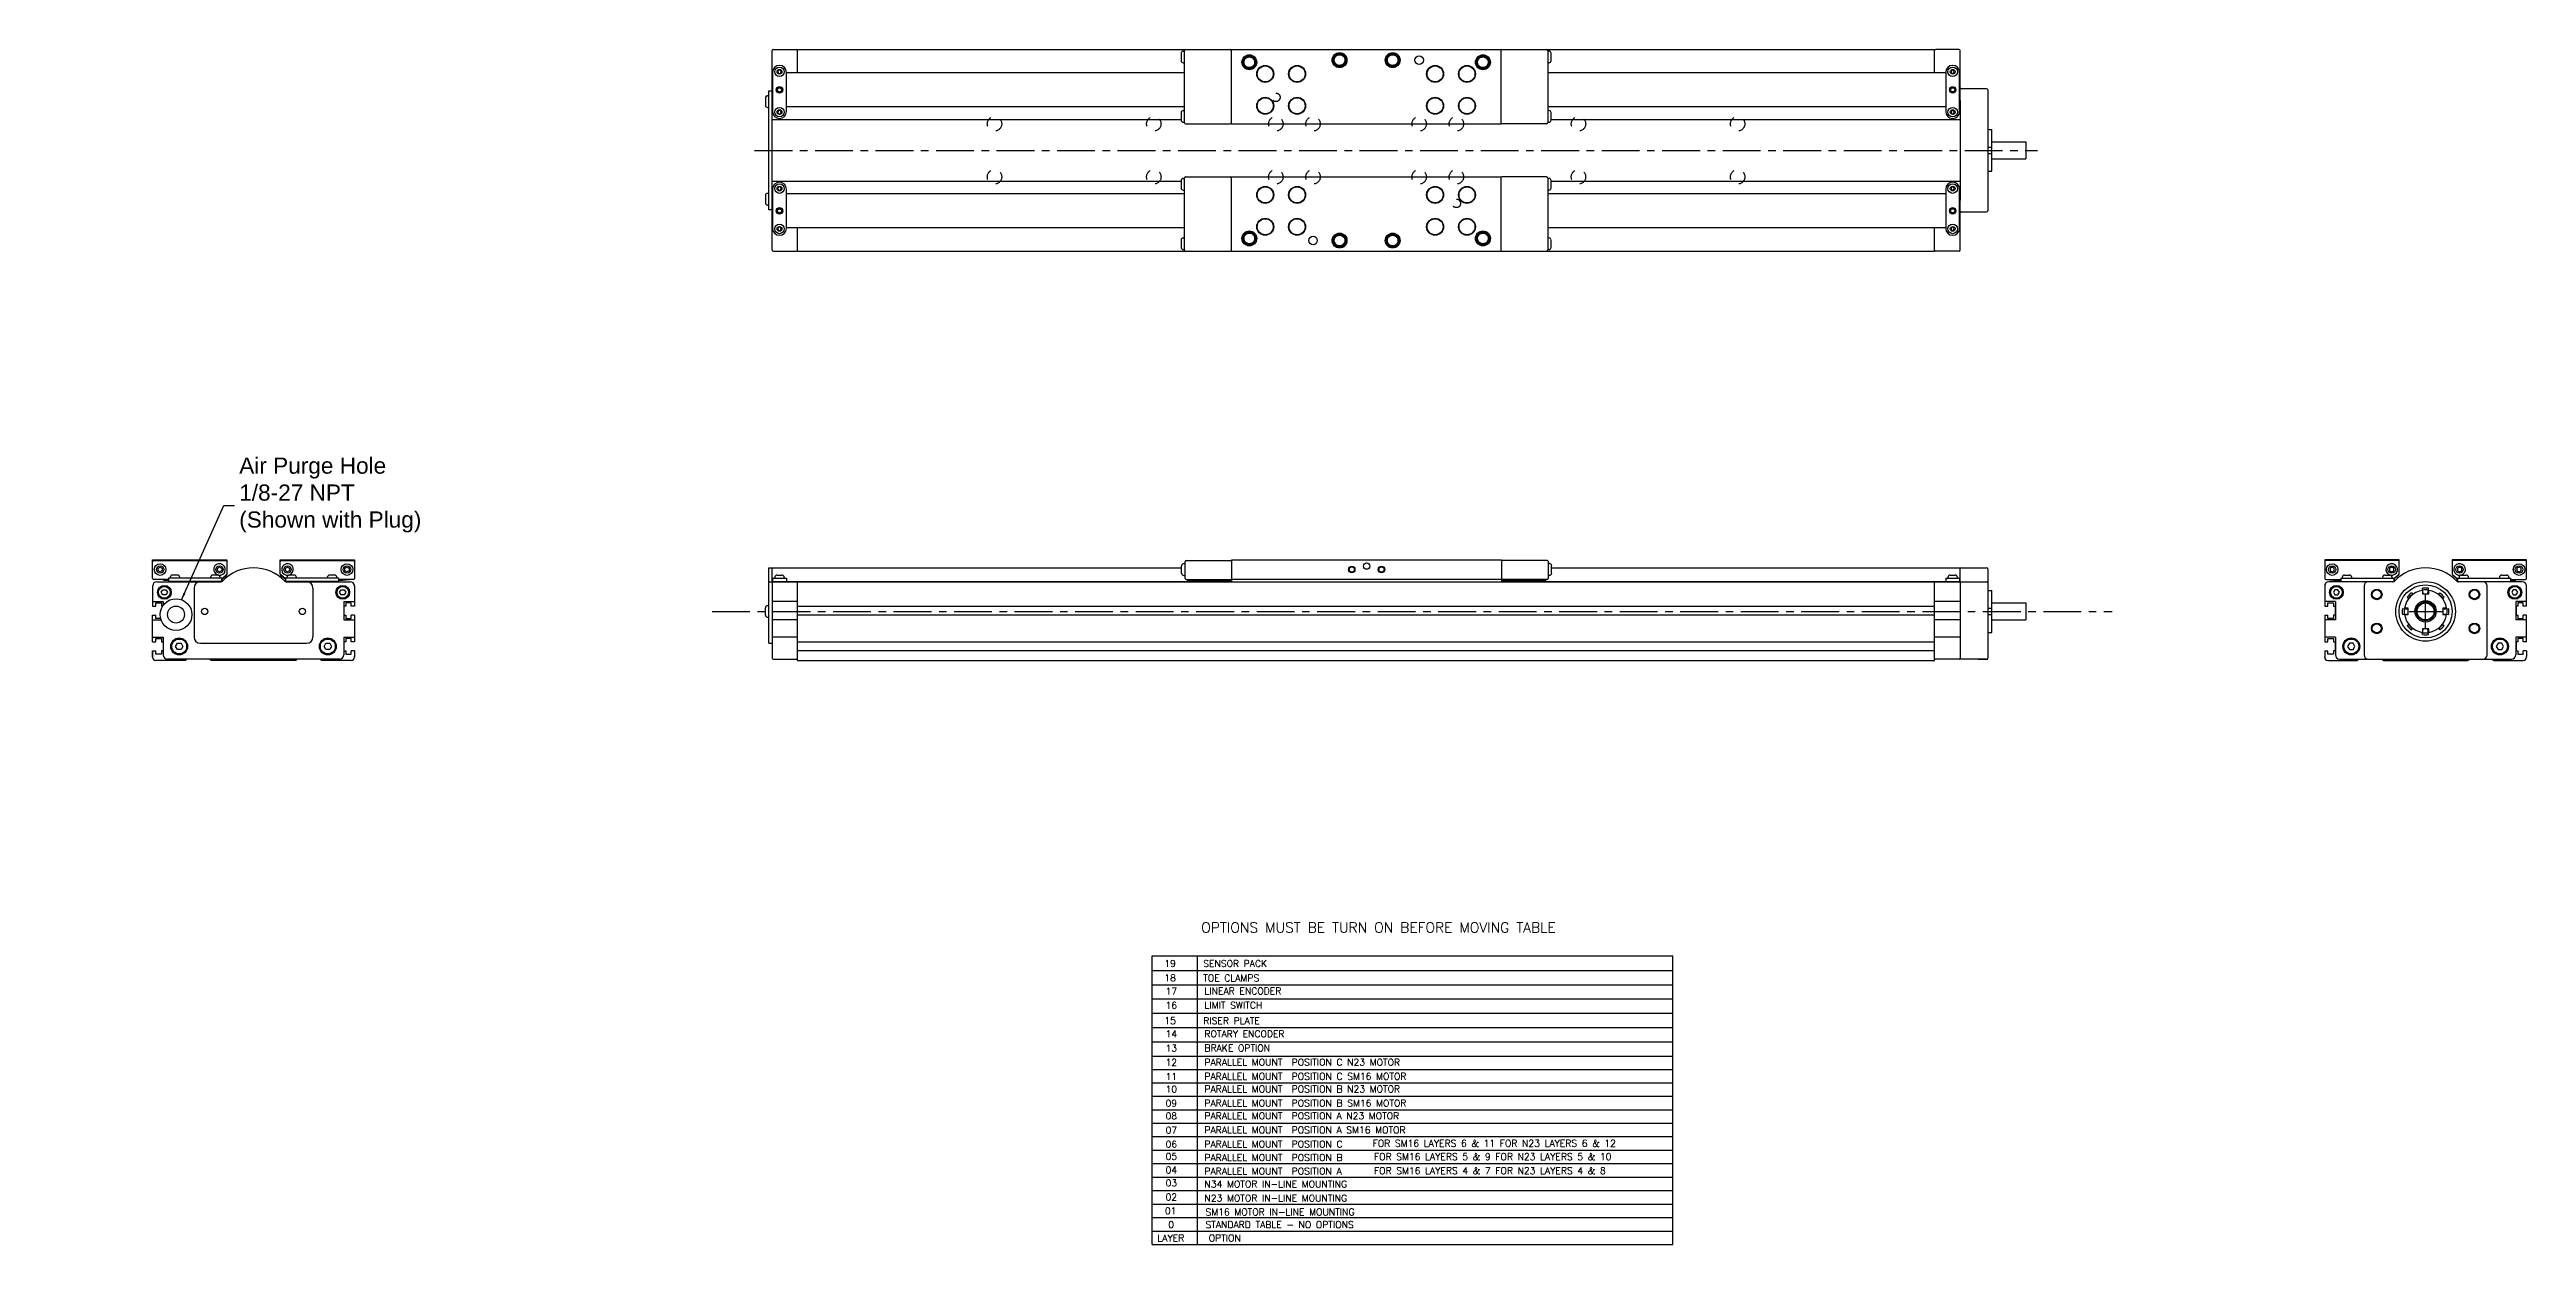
# Model space of a CAD drawing. Extents: x -2.5 to 43.4, y 2.1 to 24.3.
import ezdxf
from ezdxf.enums import TextEntityAlignment as Align

# ---------------------------------------------------------------- set-up
doc = ezdxf.new("R2010")
doc.units = 0
doc.header["$LTSCALE"] = 1.87
doc.header["$MEASUREMENT"] = 0
doc.linetypes.add('CENTER', pattern=[0.6, 0.375, -0.075, 0.075, -0.075])
doc.linetypes.add('HIDDEN', pattern=[0.2, 0.1, -0.1])
doc.layers.get('0').update_dxf_attribs({"linetype": 'CONTINUOUS'})
doc.styles.add('ROMANS', font='ROMANS')
doc.dimstyles.get("Standard").update_dxf_attribs({"dimtxt": 0.18, "dimasz": 0.18, "dimexe": 0.18, "dimexo": 0.0625, "dimgap": 0.09, "dimtad": 0, "dimtih": 1, "dimtoh": 1, "dimdec": 4, "dimzin": 0, "dimtxsty": 'STANDARD', "dimcen": 0.09, "dimazin": 3, "dimtfac": 1, "dimtdec": 4, "dimtofl": 0, "dimtmove": 0, "dimatfit": 3, "dimtolj": 1, "dimtzin": 0})

msp = doc.modelspace()

# ---------------------------------------------------------------- texts
at = {"style": 'ROMANS'}
for s, height, p in [('OPTIONS MUST BE TURN ON BEFORE MOVING TABLE', 0.188, (18.828, 7.879)), ('SENSOR PACK', 0.125, (18.865, 7.242)), ('TOE CLAMPS', 0.125, (18.865, 6.974)), ('LINEAR ENCODER', 0.125, (18.888, 6.732)), ('LIMIT SWITCH', 0.125, (18.888, 6.469)), ('RISER PLATE', 0.125, (18.865, 6.18)), ('ROTARY ENCODER', 0.125, (18.888, 5.938)), ('BRAKE OPTION', 0.125, (18.888, 5.675)), ('PARALLEL MOUNT  POSITION C N23 MOTOR', 0.125, (18.888, 5.411)), ('PARALLEL MOUNT  POSITION C SM16 MOTOR', 0.125, (18.888, 5.149)), ('PARALLEL MOUNT  POSITION B N23 MOTOR', 0.125, (18.888, 4.915)), ('PARALLEL MOUNT  POSITION B SM16 MOTOR', 0.125, (18.888, 4.653)), ('PARALLEL MOUNT  POSITION A N23 MOTOR', 0.125, (18.888, 4.417)), ('PARALLEL MOUNT  POSITION A SM16 MOTOR', 0.125, (18.888, 4.155)), ('PARALLEL MOUNT  POSITION C', 0.125, (18.888, 3.893)), ('PARALLEL MOUNT  POSITION B', 0.125, (18.888, 3.643)), ('FOR SM16 LAYERS 6 & 11 FOR N23 LAYERS 6 & 12', 0.125, (22.006, 3.907)), ('FOR SM16 LAYERS 5 & 9 FOR N23 LAYERS 5 & 10', 0.125, (22.031, 3.659)), ('PARALLEL MOUNT  POSITION A', 0.125, (18.888, 3.391)), ('N34 MOTOR IN-LINE MOUNTING', 0.125, (18.888, 3.151)), ('FOR SM16 LAYERS 4 & 7 FOR N23 LAYERS 4 & 8', 0.125, (22.031, 3.399)), ('N23 MOTOR IN-LINE MOUNTING', 0.125, (18.888, 2.89)), ('SM16 MOTOR IN-LINE MOUNTING', 0.125, (18.907, 2.633)), ('STANDARD TABLE - NO OPTIONS', 0.125, (18.907, 2.399)), ('LAYER', 0.125, (18.015, 2.15)), ('OPTION', 0.125, (18.968, 2.15))]:
    msp.add_text(s, height=height, dxfattribs=at).set_placement(p)
for s, p in [('19', (18.251, 7.244)), ('18', (18.251, 6.976)), ('17', (18.274, 6.73)), ('16', (18.274, 6.467)), ('15', (18.251, 6.182)), ('14', (18.274, 5.936)), ('13', (18.274, 5.672)), ('12', (18.274, 5.409)), ('11', (18.274, 5.147)), ('09', (18.274, 4.65)), ('10', (18.274, 4.912)), ('08', (18.274, 4.415)), ('07', (18.274, 4.153)), ('06', (18.274, 3.891)), ('05', (18.274, 3.665)), ('04', (18.274, 3.412)), ('03', (18.274, 3.172)), ('01', (18.261, 2.654)), ('02', (18.274, 2.912)), ('0', (18.271, 2.399))]:
    msp.add_text(s, height=0.125, dxfattribs=at).set_placement(p, align=Align.CENTER)
at = {"insert": (0.991, 15.995), "char_height": 0.3, "attachment_point": 4}
msp.add_mtext('{\\fArial|b0|i0|c0|p34;Air Purge Hole\\P1/8-27 NPT\\P(Shown with Plug)}', dxfattribs=at)

# ---------------------------------------------------------------- linework, layer by layer
for p, q in [((10.872, 20.538), (10.872, 24.238)), ((10.891, 24.258), (11.324, 24.258)), ((11.01, 23.963), (11.009, 23.963)), ((11.344, 23.825), (11.344, 24.258)), ((11.344, 24.258), (32.427, 24.258)), ((18.454, 24.189), (18.454, 24.051)), ((18.496, 24.229), (18.519, 24.229)), ((18.496, 24.012), (18.519, 24.012)), ((18.519, 22.9), (18.519, 24.238)), ((19.386, 24.258), (19.386, 22.88)), ((19.602, 24.022), (19.622, 24.022)), ((21.275, 24.061), (21.295, 24.061)), ((22.26, 24.061), (22.279, 24.061)), ((23.933, 24.022), (23.952, 24.022)), ((24.386, 24.258), (24.386, 22.88)), ((25.252, 24.238), (25.252, 22.9)), ((25.275, 24.229), (25.252, 24.229)), ((25.275, 24.012), (25.252, 24.012)), ((25.317, 24.051), (25.317, 24.189)), ((32.427, 23.825), (32.427, 24.258)), ((32.88, 24.258), (32.447, 24.258)), ((32.762, 23.963), (32.761, 23.963)), ((32.899, 23.316), (32.899, 24.238)), ((10.813, 21.286), (10.813, 23.49)), ((10.813, 23.49), (10.872, 23.49)), ((10.872, 23.705), (10.882, 23.71)), ((10.882, 23.835), (10.882, 23.107)), ((10.992, 23.874), (10.975, 23.845)), ((10.975, 23.845), (10.992, 23.815)), ((11.027, 23.874), (10.992, 23.874)), ((10.992, 23.815), (11.027, 23.815)), ((11.044, 23.845), (11.027, 23.874)), ((11.027, 23.815), (11.044, 23.845)), ((11.137, 23.107), (11.137, 23.835)), ((18.519, 23.825), (11.137, 23.825)), ((32.634, 23.825), (25.252, 23.825)), ((32.634, 23.835), (32.634, 23.107)), ((32.745, 23.874), (32.727, 23.845)), ((32.727, 23.845), (32.745, 23.815)), ((32.779, 23.874), (32.745, 23.874)), ((32.745, 23.815), (32.779, 23.815)), ((32.796, 23.845), (32.779, 23.874)), ((32.779, 23.815), (32.796, 23.845)), ((32.89, 23.107), (32.89, 23.835)), ((32.89, 23.71), (32.899, 23.705)), ((33.391, 23.53), (32.919, 23.53)), ((33.411, 23.51), (33.411, 21.266)), ((10.748, 23.363), (10.748, 23.225)), ((10.789, 23.402), (10.813, 23.402)), ((10.789, 23.185), (10.813, 23.185)), ((10.882, 23.311), (10.872, 23.316)), ((10.876, 23.313), (10.872, 23.313)), ((10.882, 23.195), (10.872, 23.195)), ((10.992, 23.126), (10.975, 23.097)), ((10.975, 23.097), (10.992, 23.067)), ((11.027, 23.126), (10.992, 23.126)), ((10.992, 23.067), (11.027, 23.067)), ((11.009, 22.979), (11.01, 22.979)), ((11.044, 23.097), (11.027, 23.126)), ((11.027, 23.067), (11.044, 23.097)), ((18.519, 23.195), (11.137, 23.195)), ((18.454, 23.087), (18.454, 22.949)), ((18.496, 23.126), (18.519, 23.126)), ((32.634, 23.195), (25.252, 23.195)), ((25.275, 23.126), (25.252, 23.126)), ((25.317, 22.949), (25.317, 23.087)), ((32.745, 23.126), (32.727, 23.097)), ((32.727, 23.097), (32.745, 23.067)), ((32.779, 23.126), (32.745, 23.126)), ((32.745, 23.067), (32.779, 23.067)), ((32.761, 22.979), (32.762, 22.979)), ((32.796, 23.097), (32.779, 23.126)), ((32.779, 23.067), (32.796, 23.097)), ((32.899, 23.316), (32.89, 23.311)), ((32.899, 23.195), (32.89, 23.195)), ((32.899, 23.313), (32.899, 21.463)), ((10.872, 22.961), (18.454, 22.961)), ((18.496, 22.91), (18.519, 22.91)), ((18.539, 22.88), (19.366, 22.88)), ((19.386, 22.88), (24.386, 22.88)), ((25.232, 22.88), (24.405, 22.88)), ((25.275, 22.91), (25.252, 22.91)), ((25.317, 22.961), (32.899, 22.961)), ((33.411, 22.777), (33.49, 22.777)), ((33.49, 21.999), (33.49, 22.777)), ((33.49, 22.546), (34.116, 22.546)), ((34.116, 22.546), (34.116, 22.231)), ((33.411, 22.447), (33.49, 22.447)), ((33.411, 22.329), (33.49, 22.329)), ((33.49, 22.231), (34.116, 22.231)), ((10.789, 21.591), (10.813, 21.591)), ((10.872, 21.815), (18.454, 21.815)), ((10.882, 21.67), (10.882, 20.941)), ((10.992, 21.709), (10.975, 21.679)), ((10.975, 21.679), (10.992, 21.65)), ((11.027, 21.709), (10.992, 21.709)), ((10.992, 21.65), (11.027, 21.65)), ((11.01, 21.798), (11.009, 21.798)), ((11.044, 21.679), (11.027, 21.709)), ((11.027, 21.65), (11.044, 21.679)), ((11.137, 20.941), (11.137, 21.67)), ((18.454, 21.827), (18.454, 21.689)), ((18.496, 21.866), (18.519, 21.866)), ((18.496, 21.65), (18.519, 21.65)), ((18.519, 20.538), (18.519, 21.876)), ((18.539, 21.896), (19.366, 21.896)), ((19.386, 21.896), (19.386, 20.518)), ((19.386, 21.896), (24.386, 21.896)), ((24.386, 21.896), (24.386, 20.518)), ((25.232, 21.896), (24.405, 21.896)), ((25.252, 21.876), (25.252, 20.538)), ((25.275, 21.866), (25.252, 21.866)), ((25.275, 21.65), (25.252, 21.65)), ((25.317, 21.689), (25.317, 21.827)), ((25.317, 21.815), (32.899, 21.815)), ((32.634, 21.67), (32.634, 20.941)), ((32.745, 21.709), (32.727, 21.679)), ((32.727, 21.679), (32.745, 21.65)), ((32.779, 21.709), (32.745, 21.709)), ((32.745, 21.65), (32.779, 21.65)), ((32.762, 21.798), (32.761, 21.798)), ((32.796, 21.679), (32.779, 21.709)), ((32.779, 21.65), (32.796, 21.679)), ((32.89, 20.941), (32.89, 21.67)), ((33.411, 21.999), (33.49, 21.999)), ((10.748, 21.551), (10.748, 21.414)), ((10.789, 21.374), (10.813, 21.374)), ((10.872, 21.286), (10.813, 21.286)), ((10.882, 21.581), (10.872, 21.581)), ((10.872, 21.461), (10.882, 21.466)), ((10.876, 21.463), (10.872, 21.463)), ((18.519, 21.581), (11.137, 21.581)), ((32.634, 21.581), (25.252, 21.581)), ((32.899, 21.581), (32.89, 21.581)), ((32.89, 21.466), (32.899, 21.461)), ((32.899, 20.538), (32.899, 21.461)), ((32.919, 21.246), (33.391, 21.246)), ((10.882, 21.066), (10.872, 21.071)), ((10.992, 20.961), (10.975, 20.931)), ((10.975, 20.931), (10.992, 20.902)), ((11.027, 20.961), (10.992, 20.961)), ((10.992, 20.902), (11.027, 20.902)), ((11.009, 20.813), (11.01, 20.813)), ((11.044, 20.931), (11.027, 20.961)), ((11.027, 20.902), (11.044, 20.931)), ((18.519, 20.951), (11.137, 20.951)), ((11.344, 20.518), (11.344, 20.951)), ((18.454, 20.725), (18.454, 20.587)), ((18.496, 20.764), (18.519, 20.764)), ((19.602, 20.754), (19.622, 20.754)), ((21.275, 20.715), (21.295, 20.715)), ((22.26, 20.715), (22.279, 20.715)), ((23.933, 20.754), (23.952, 20.754)), ((32.634, 20.951), (25.252, 20.951)), ((25.275, 20.764), (25.252, 20.764)), ((25.317, 20.587), (25.317, 20.725)), ((32.427, 20.518), (32.427, 20.951)), ((32.745, 20.961), (32.727, 20.931)), ((32.727, 20.931), (32.745, 20.902)), ((32.779, 20.961), (32.745, 20.961)), ((32.745, 20.902), (32.779, 20.902)), ((32.761, 20.813), (32.762, 20.813)), ((32.796, 20.931), (32.779, 20.961)), ((32.779, 20.902), (32.796, 20.931)), ((32.899, 21.071), (32.89, 21.066)), ((10.891, 20.518), (11.324, 20.518)), ((11.344, 20.518), (32.427, 20.518)), ((18.496, 20.548), (18.519, 20.548)), ((25.275, 20.548), (25.252, 20.548)), ((32.88, 20.518), (32.447, 20.518)), ((-0.614, 14.791), (0.764, 14.791)), ((-0.614, 14.446), (-0.614, 14.791)), ((-0.594, 14.781), (0.744, 14.781)), ((0.764, 14.791), (0.764, 14.534)), ((1.748, 14.791), (3.126, 14.791)), ((1.748, 14.534), (1.748, 14.791)), ((1.768, 14.781), (3.107, 14.781)), ((3.126, 14.791), (3.126, 14.446)), ((18.506, 14.722), (18.529, 14.722)), ((18.529, 14.446), (18.529, 14.761)), ((18.549, 14.781), (19.376, 14.781)), ((19.395, 14.387), (19.395, 14.791)), ((19.395, 14.791), (24.395, 14.791)), ((24.395, 14.791), (24.395, 14.387)), ((25.242, 14.781), (24.415, 14.781)), ((25.262, 14.761), (25.262, 14.446)), ((25.285, 14.722), (25.262, 14.722)), ((39.66, 14.791), (39.66, 14.446)), ((41.038, 14.791), (39.66, 14.791)), ((41.019, 14.781), (39.68, 14.781)), ((41.038, 14.534), (41.038, 14.791)), ((42.023, 14.791), (42.023, 14.534)), ((43.401, 14.791), (42.023, 14.791)), ((43.381, 14.781), (42.042, 14.781)), ((43.401, 14.446), (43.401, 14.791)), ((-0.614, 14.308), (-0.614, 13.933)), ((-0.319, 14.426), (-0.594, 14.426)), ((-0.535, 14.387), (0.65, 14.387)), ((-0.515, 14.636), (-0.476, 14.659)), ((-0.515, 14.591), (-0.515, 14.636)), ((-0.476, 14.568), (-0.515, 14.591)), ((-0.476, 14.659), (-0.437, 14.636)), ((-0.437, 14.591), (-0.476, 14.568)), ((-0.454, 14.19), (-0.426, 14.239)), ((-0.437, 14.636), (-0.437, 14.591)), ((-0.426, 14.239), (-0.369, 14.239)), ((-0.417, 14.426), (-0.417, 14.417)), ((-0.402, 14.417), (-0.417, 14.417)), ((-0.402, 14.426), (-0.402, 14.412)), ((-0.319, 14.412), (-0.402, 14.412)), ((-0.369, 14.239), (-0.34, 14.19)), ((0.666, 14.451), (-0.319, 14.451)), ((-0.319, 14.451), (-0.319, 14.392)), ((0.664, 14.392), (-0.319, 14.392)), ((-0.289, 14.467), (-0.289, 14.451)), ((-0.25, 14.392), (-0.25, 14.387)), ((-0.155, 14.51), (-0.246, 14.51)), ((-0.151, 14.392), (-0.151, 14.387)), ((-0.112, 14.467), (-0.112, 14.451)), ((-0.06, 14.387), (-0.06, 14.392)), ((0.329, 14.387), (0.329, 14.392)), ((0.449, 14.387), (0.449, 14.392)), ((0.459, 14.467), (0.459, 14.451)), ((0.498, 14.392), (0.498, 14.387)), ((0.593, 14.51), (0.502, 14.51)), ((0.587, 14.636), (0.626, 14.659)), ((0.587, 14.591), (0.587, 14.636)), ((0.626, 14.568), (0.587, 14.591)), ((0.597, 14.392), (0.597, 14.387)), ((0.626, 14.659), (0.666, 14.636)), ((0.666, 14.591), (0.626, 14.568)), ((0.636, 14.467), (0.636, 14.451)), ((0.666, 14.636), (0.666, 14.591)), ((0.757, 14.519), (0.666, 14.442)), ((0.666, 14.451), (0.666, 14.393)), ((0.671, 14.412), (0.666, 14.412)), ((0.668, 14.444), (0.668, 14.412)), ((0.67, 14.436), (0.75, 14.503)), ((0.671, 14.412), (0.671, 14.436)), ((1.847, 14.442), (1.755, 14.519)), ((1.762, 14.503), (1.842, 14.437)), ((1.842, 14.446), (1.842, 14.412)), ((1.842, 14.412), (1.847, 14.412)), ((1.847, 14.636), (1.886, 14.659)), ((1.847, 14.591), (1.847, 14.636)), ((1.886, 14.568), (1.847, 14.591)), ((2.831, 14.451), (1.847, 14.451)), ((1.847, 14.451), (1.847, 14.393)), ((2.831, 14.392), (1.848, 14.392)), ((1.863, 14.387), (3.048, 14.387)), ((1.876, 14.467), (1.876, 14.451)), ((1.886, 14.659), (1.926, 14.636)), ((1.926, 14.591), (1.886, 14.568)), ((1.916, 14.392), (1.916, 14.387)), ((2.01, 14.51), (1.92, 14.51)), ((1.926, 14.636), (1.926, 14.591)), ((2.014, 14.392), (2.014, 14.387)), ((2.053, 14.467), (2.053, 14.451)), ((2.063, 14.387), (2.063, 14.392)), ((2.184, 14.387), (2.184, 14.392)), ((2.573, 14.387), (2.573, 14.392)), ((2.624, 14.467), (2.624, 14.451)), ((2.664, 14.392), (2.664, 14.387)), ((2.758, 14.51), (2.668, 14.51)), ((2.762, 14.392), (2.762, 14.387)), ((2.802, 14.467), (2.802, 14.451)), ((2.831, 14.451), (2.831, 14.392)), ((3.107, 14.426), (2.831, 14.426)), ((2.915, 14.412), (2.831, 14.412)), ((2.853, 14.19), (2.881, 14.239)), ((2.881, 14.239), (2.938, 14.239)), ((2.912, 14.426), (2.912, 14.412)), ((2.915, 14.412), (2.915, 14.418)), ((2.929, 14.419), (2.929, 14.417)), ((2.938, 14.239), (2.967, 14.19)), ((2.949, 14.636), (2.989, 14.659)), ((2.949, 14.591), (2.949, 14.636)), ((2.989, 14.568), (2.949, 14.591)), ((2.989, 14.659), (3.028, 14.636)), ((3.028, 14.591), (2.989, 14.568)), ((3.022, 14.423), (3.013, 14.422)), ((3.028, 14.636), (3.028, 14.591)), ((3.126, 14.308), (3.126, 13.933)), ((10.813, 13.245), (10.813, 14.643)), ((10.813, 14.643), (18.464, 14.643)), ((10.813, 14.387), (33.391, 14.387)), ((10.872, 14.375), (10.872, 14.643)), ((10.872, 14.392), (18.897, 14.392)), ((10.872, 14.367), (10.872, 12.97)), ((10.882, 14.451), (10.882, 14.392)), ((10.882, 14.451), (11.137, 14.451)), ((10.921, 14.467), (10.921, 14.451)), ((10.96, 14.392), (10.96, 14.387)), ((10.964, 14.51), (11.055, 14.51)), ((11.059, 14.392), (11.059, 14.387)), ((11.098, 14.467), (11.098, 14.451)), ((11.108, 14.387), (11.108, 14.392)), ((11.137, 14.451), (11.137, 14.392)), ((11.344, 12.928), (11.344, 14.387)), ((18.464, 14.544), (18.464, 14.682)), ((18.506, 14.505), (18.529, 14.505)), ((18.549, 14.426), (19.376, 14.426)), ((18.573, 14.426), (18.573, 14.412)), ((18.573, 14.412), (19.383, 14.412)), ((19.007, 14.412), (19.004, 14.411)), ((19.022, 14.412), (19.006, 14.406)), ((24.395, 14.426), (19.395, 14.426)), ((24.408, 14.412), (25.218, 14.412)), ((25.242, 14.426), (24.415, 14.426)), ((24.778, 14.406), (24.762, 14.412)), ((24.78, 14.411), (24.777, 14.412)), ((24.887, 14.392), (32.899, 14.392)), ((25.218, 14.426), (25.218, 14.412)), ((25.285, 14.505), (25.262, 14.505)), ((25.326, 14.544), (25.326, 14.682)), ((25.326, 14.643), (32.899, 14.643)), ((32.427, 12.928), (32.427, 14.387)), ((32.634, 14.451), (32.89, 14.451)), ((32.634, 14.451), (32.634, 14.392)), ((32.663, 14.387), (32.663, 14.392)), ((32.673, 14.467), (32.673, 14.451)), ((32.712, 14.392), (32.712, 14.387)), ((32.716, 14.51), (32.807, 14.51)), ((32.811, 14.392), (32.811, 14.387)), ((32.85, 14.467), (32.85, 14.451)), ((32.89, 14.451), (32.89, 14.392)), ((32.899, 14.387), (32.899, 14.643)), ((32.899, 14.367), (32.899, 12.97)), ((32.919, 14.643), (33.391, 14.643)), ((33.411, 14.623), (33.411, 12.97)), ((39.66, 14.308), (39.66, 13.933)), ((39.68, 14.426), (39.956, 14.426)), ((40.924, 14.387), (39.739, 14.387)), ((39.798, 14.659), (39.759, 14.636)), ((39.759, 14.636), (39.759, 14.591)), ((39.759, 14.591), (39.798, 14.568)), ((39.764, 14.423), (39.774, 14.422)), ((39.838, 14.636), (39.798, 14.659)), ((39.798, 14.568), (39.838, 14.591)), ((39.849, 14.239), (39.82, 14.19)), ((39.838, 14.591), (39.838, 14.636)), ((39.905, 14.239), (39.849, 14.239)), ((39.857, 14.419), (39.857, 14.417)), ((39.872, 14.412), (39.872, 14.418)), ((39.872, 14.412), (39.956, 14.412)), ((39.875, 14.426), (39.875, 14.412)), ((39.934, 14.19), (39.905, 14.239)), ((39.956, 14.451), (39.956, 14.392)), ((39.956, 14.451), (40.94, 14.451)), ((39.956, 14.392), (40.938, 14.392)), ((39.985, 14.467), (39.985, 14.451)), ((40.025, 14.392), (40.025, 14.387)), ((40.029, 14.51), (40.119, 14.51)), ((40.123, 14.392), (40.123, 14.387)), ((40.162, 14.467), (40.162, 14.451)), ((40.214, 14.387), (40.214, 14.392)), ((40.389, 14.308), (40.389, 13.029)), ((40.603, 14.387), (40.603, 14.392)), ((40.723, 14.387), (40.723, 14.392)), ((40.733, 14.467), (40.733, 14.451)), ((40.773, 14.392), (40.773, 14.387)), ((40.777, 14.51), (40.867, 14.51)), ((40.901, 14.659), (40.861, 14.636)), ((40.861, 14.636), (40.861, 14.591)), ((40.861, 14.591), (40.901, 14.568)), ((40.871, 14.392), (40.871, 14.387)), ((40.94, 14.636), (40.901, 14.659)), ((40.901, 14.568), (40.94, 14.591)), ((40.91, 14.467), (40.91, 14.451)), ((40.94, 14.591), (40.94, 14.636)), ((40.94, 14.442), (41.031, 14.519)), ((40.94, 14.451), (40.94, 14.393)), ((40.945, 14.412), (40.94, 14.412)), ((41.024, 14.503), (40.945, 14.437)), ((40.945, 14.446), (40.945, 14.412)), ((41.488, 14.159), (41.474, 14.265)), ((41.573, 14.159), (41.587, 14.265)), ((42.03, 14.519), (42.121, 14.442)), ((42.117, 14.436), (42.037, 14.503)), ((42.116, 14.412), (42.116, 14.436)), ((42.116, 14.412), (42.121, 14.412)), ((42.119, 14.444), (42.119, 14.412)), ((42.16, 14.659), (42.121, 14.636)), ((42.121, 14.636), (42.121, 14.591)), ((42.121, 14.591), (42.16, 14.568)), ((42.121, 14.451), (42.121, 14.393)), ((42.121, 14.451), (43.105, 14.451)), ((42.123, 14.392), (43.105, 14.392)), ((43.322, 14.387), (42.137, 14.387)), ((42.151, 14.467), (42.151, 14.451)), ((42.2, 14.636), (42.16, 14.659)), ((42.16, 14.568), (42.2, 14.591)), ((42.19, 14.392), (42.19, 14.387)), ((42.194, 14.51), (42.284, 14.51)), ((42.2, 14.591), (42.2, 14.636)), ((42.288, 14.392), (42.288, 14.387)), ((42.328, 14.467), (42.328, 14.451)), ((42.338, 14.387), (42.338, 14.392)), ((42.458, 14.387), (42.458, 14.392)), ((42.672, 13.029), (42.672, 14.308)), ((42.847, 14.387), (42.847, 14.392)), ((42.899, 14.467), (42.899, 14.451)), ((42.938, 14.392), (42.938, 14.387)), ((42.942, 14.51), (43.032, 14.51)), ((43.036, 14.392), (43.036, 14.387)), ((43.076, 14.467), (43.076, 14.451)), ((43.105, 14.451), (43.105, 14.392)), ((43.105, 14.426), (43.381, 14.426)), ((43.105, 14.412), (43.189, 14.412)), ((43.156, 14.239), (43.127, 14.19)), ((43.212, 14.239), (43.156, 14.239)), ((43.189, 14.426), (43.189, 14.412)), ((43.189, 14.417), (43.204, 14.417)), ((43.204, 14.426), (43.204, 14.417)), ((43.241, 14.19), (43.212, 14.239)), ((43.263, 14.659), (43.223, 14.636)), ((43.223, 14.636), (43.223, 14.591)), ((43.223, 14.591), (43.263, 14.568)), ((43.302, 14.636), (43.263, 14.659)), ((43.263, 14.568), (43.302, 14.591)), ((43.302, 14.591), (43.302, 14.636)), ((43.401, 13.933), (43.401, 14.308)), ((-0.614, 14.021), (-0.417, 14.021)), ((-0.426, 14.141), (-0.454, 14.19)), ((-0.369, 14.141), (-0.426, 14.141)), ((-0.417, 14.021), (-0.417, 13.954)), ((-0.34, 14.19), (-0.369, 14.141)), ((2.881, 14.141), (2.853, 14.19)), ((2.938, 14.141), (2.881, 14.141)), ((2.929, 14.021), (2.929, 13.678)), ((2.929, 14.021), (3.126, 14.021)), ((2.967, 14.19), (2.938, 14.141)), ((10.748, 13.767), (10.748, 13.905)), ((10.789, 13.944), (10.813, 13.944)), ((11.344, 14.021), (10.872, 14.021)), ((11.344, 13.932), (32.427, 13.932)), ((32.899, 14.021), (32.427, 14.021)), ((33.411, 14.225), (33.49, 14.225)), ((33.411, 13.895), (33.49, 13.895)), ((33.49, 13.447), (33.49, 14.225)), ((33.49, 13.993), (34.116, 13.993)), ((34.116, 13.993), (34.116, 13.678)), ((39.857, 14.021), (39.66, 14.021)), ((39.82, 14.19), (39.849, 14.141)), ((39.849, 14.141), (39.905, 14.141)), ((39.857, 14.021), (39.857, 13.678)), ((39.905, 14.141), (39.934, 14.19)), ((41.101, 13.892), (41.208, 13.878)), ((41.101, 13.779), (41.208, 13.793)), ((41.208, 13.895), (41.141, 13.895)), ((41.187, 14.099), (41.218, 14.075)), ((41.208, 13.777), (41.208, 13.895)), ((41.267, 14.179), (41.291, 14.148)), ((41.47, 14.023), (41.47, 14.003)), ((41.47, 14.003), (41.59, 14.003)), ((41.471, 14.225), (41.471, 14.159)), ((41.471, 14.159), (41.59, 14.159)), ((41.59, 14.159), (41.59, 14.225)), ((41.59, 14.023), (41.59, 14.003)), ((41.77, 14.148), (41.794, 14.179)), ((41.843, 14.075), (41.874, 14.099)), ((41.92, 13.895), (41.853, 13.895)), ((41.853, 13.895), (41.853, 13.777)), ((41.853, 13.878), (41.96, 13.892)), ((41.853, 13.793), (41.96, 13.779)), ((43.127, 14.19), (43.156, 14.141)), ((43.156, 14.141), (43.212, 14.141)), ((43.204, 14.021), (43.204, 13.678)), ((43.401, 14.021), (43.204, 14.021)), ((43.212, 14.141), (43.241, 14.19)), ((-0.614, 13.27), (-0.614, 13.768)), ((-0.614, 13.678), (-0.459, 13.678)), ((-0.614, 13.359), (-0.417, 13.359)), ((-0.417, 13.359), (-0.417, 13.029)), ((2.929, 13.678), (3.126, 13.678)), ((2.929, 13.359), (3.126, 13.359)), ((2.929, 13.359), (2.929, 13.029)), ((3.126, 13.768), (3.126, 13.27)), ((10.789, 13.728), (10.813, 13.728)), ((11.344, 13.678), (10.872, 13.678)), ((11.344, 13.359), (10.872, 13.359)), ((32.427, 13.767), (11.344, 13.767)), ((32.899, 13.678), (32.427, 13.678)), ((32.899, 13.359), (32.427, 13.359)), ((33.411, 13.777), (33.49, 13.777)), ((33.411, 13.447), (33.49, 13.447)), ((33.49, 13.678), (34.116, 13.678)), ((39.66, 13.768), (39.66, 13.27)), ((39.857, 13.678), (39.66, 13.678)), ((39.857, 13.359), (39.66, 13.359)), ((39.857, 13.359), (39.857, 13.029)), ((41.141, 13.777), (41.208, 13.777)), ((41.187, 13.572), (41.218, 13.596)), ((41.267, 13.492), (41.291, 13.524)), ((41.59, 13.513), (41.471, 13.513)), ((41.471, 13.513), (41.471, 13.447)), ((41.474, 13.406), (41.488, 13.513)), ((41.587, 13.406), (41.573, 13.513)), ((41.59, 13.447), (41.59, 13.513)), ((41.77, 13.524), (41.794, 13.492)), ((41.843, 13.596), (41.874, 13.572)), ((41.853, 13.777), (41.92, 13.777)), ((43.401, 13.678), (43.204, 13.678)), ((43.204, 13.359), (43.204, 13.029)), ((43.401, 13.359), (43.204, 13.359)), ((43.401, 13.27), (43.401, 13.768)), ((-0.614, 12.987), (-0.614, 13.105)), ((-0.614, 13.105), (-0.614, 12.987)), ((-0.614, 12.987), (-0.614, 13.002)), ((-0.614, 12.987), (-0.614, 13.002)), ((-0.012, 12.928), (-0.555, 12.928)), ((2.851, 12.95), (-0.338, 12.95)), ((-0.19, 13.186), (-0.156, 13.245)), ((-0.156, 13.127), (-0.19, 13.186)), ((-0.156, 13.245), (-0.088, 13.245)), ((-0.088, 13.127), (-0.156, 13.127)), ((-0.088, 13.245), (-0.054, 13.186)), ((-0.054, 13.186), (-0.088, 13.127)), ((0.002, 12.934), (0.018, 12.95)), ((0.447, 12.95), (0.463, 12.934)), ((2.035, 12.928), (0.477, 12.928)), ((2.049, 12.934), (2.065, 12.95)), ((2.494, 12.95), (2.51, 12.934)), ((3.067, 12.928), (2.524, 12.928)), ((2.566, 13.186), (2.6, 13.245)), ((2.6, 13.127), (2.566, 13.186)), ((2.6, 13.245), (2.668, 13.245)), ((2.668, 13.127), (2.6, 13.127)), ((2.668, 13.245), (2.702, 13.186)), ((2.702, 13.186), (2.668, 13.127)), ((3.126, 13.105), (3.126, 12.987)), ((3.126, 12.987), (3.126, 13.002)), ((10.813, 13.245), (10.872, 13.245)), ((10.891, 12.95), (11.324, 12.95)), ((11.344, 13.271), (32.427, 13.271)), ((32.427, 13.105), (11.344, 13.105)), ((11.344, 12.928), (32.427, 12.928)), ((33.391, 12.95), (32.447, 12.95)), ((33.234, 12.95), (33.411, 12.95)), ((39.66, 13.105), (39.66, 13.002)), ((39.66, 12.987), (39.66, 13.002)), ((39.719, 12.928), (40.262, 12.928)), ((39.936, 12.95), (43.125, 12.95)), ((40.118, 13.245), (40.084, 13.186)), ((40.084, 13.186), (40.118, 13.127)), ((40.187, 13.245), (40.118, 13.245)), ((40.118, 13.127), (40.187, 13.127)), ((40.221, 13.186), (40.187, 13.245)), ((40.187, 13.127), (40.221, 13.186)), ((40.292, 12.95), (40.276, 12.934)), ((40.737, 12.934), (40.721, 12.95)), ((40.751, 12.928), (42.31, 12.928)), ((42.34, 12.95), (42.324, 12.934)), ((42.785, 12.934), (42.769, 12.95)), ((42.798, 12.928), (43.342, 12.928)), ((42.874, 13.245), (42.84, 13.186)), ((42.84, 13.186), (42.874, 13.127)), ((42.943, 13.245), (42.874, 13.245)), ((42.874, 13.127), (42.943, 13.127)), ((42.977, 13.186), (42.943, 13.245)), ((42.943, 13.127), (42.977, 13.186)), ((43.401, 13.105), (43.401, 13.002)), ((43.401, 12.987), (43.401, 13.002)), ((17.917, 2.093), (17.917, 7.446)), ((17.917, 7.446), (27.57, 7.446)), ((18.758, 2.093), (18.758, 7.446)), ((27.57, 2.093), (27.57, 7.446)), ((17.917, 7.178), (27.57, 7.178)), ((17.917, 6.91), (27.57, 6.91)), ((17.917, 6.647), (27.57, 6.647)), ((17.917, 6.384), (27.57, 6.384)), ((17.917, 6.116), (27.57, 6.116)), ((17.917, 5.853), (27.57, 5.853)), ((17.917, 5.589), (27.57, 5.589)), ((17.917, 5.339), (27.57, 5.339)), ((17.917, 5.089), (27.57, 5.089)), ((17.917, 4.843), (27.57, 4.843)), ((17.917, 4.593), (27.57, 4.593)), ((17.917, 4.343), (27.57, 4.343)), ((17.917, 4.093), (27.57, 4.093)), ((17.917, 3.843), (27.57, 3.843)), ((17.917, 3.593), (27.57, 3.593)), ((17.917, 3.343), (27.57, 3.343)), ((17.917, 3.093), (27.57, 3.093)), ((17.917, 2.843), (27.57, 2.843)), ((17.917, 2.593), (27.57, 2.593)), ((17.917, 2.343), (27.57, 2.343)), ((17.917, 2.093), (27.57, 2.093))]:
    msp.add_line(p, q)
at = {"color": 2, "linetype": 'CENTER'}
for p, q in [((10.546, 22.388), (34.332, 22.388)), ((9.759, 13.836), (35.72, 13.836)), ((41.224, 13.836), (41.836, 13.836)), ((41.53, 13.53), (41.53, 14.142))]:
    msp.add_line(p, q, dxfattribs=at)
at = {"color": 7, "linetype": 'CONTINUOUS'}
for p, q in [((0.154, 14.269), (0.154, 13.363)), ((2.359, 13.363), (2.359, 14.269)), ((-0.614, 13.933), (-0.555, 13.933)), ((-0.555, 13.933), (-0.555, 13.998)), ((-0.555, 13.998), (-0.452, 13.998)), ((-0.452, 13.998), (-0.452, 13.933)), ((-0.452, 13.933), (-0.431, 13.933)), ((2.965, 13.933), (2.933, 13.933)), ((2.933, 13.933), (2.933, 13.768)), ((3.067, 13.998), (2.965, 13.998)), ((2.965, 13.998), (2.965, 13.933)), ((3.067, 13.933), (3.067, 13.998)), ((3.126, 13.933), (3.067, 13.933)), ((39.66, 13.933), (39.72, 13.933)), ((39.72, 13.998), (39.822, 13.998)), ((39.72, 13.933), (39.72, 13.998)), ((39.822, 13.998), (39.822, 13.933)), ((39.822, 13.933), (39.853, 13.933)), ((39.853, 13.933), (39.853, 13.768)), ((43.239, 13.933), (43.208, 13.933)), ((43.208, 13.933), (43.208, 13.768)), ((43.239, 13.998), (43.239, 13.933)), ((43.341, 13.998), (43.239, 13.998)), ((43.341, 13.933), (43.341, 13.998)), ((43.401, 13.933), (43.341, 13.933)), ((-0.614, 13.768), (-0.555, 13.768)), ((-0.555, 13.703), (-0.555, 13.768)), ((-0.467, 13.703), (-0.555, 13.703)), ((-0.555, 13.27), (-0.555, 13.335)), ((-0.555, 13.335), (-0.452, 13.335)), ((-0.452, 13.335), (-0.452, 13.27)), ((2.933, 13.768), (2.965, 13.768)), ((2.965, 13.768), (2.965, 13.703)), ((2.965, 13.703), (3.067, 13.703)), ((3.067, 13.335), (2.965, 13.335)), ((2.965, 13.335), (2.965, 13.27)), ((3.067, 13.703), (3.067, 13.768)), ((3.126, 13.768), (3.067, 13.768)), ((3.067, 13.27), (3.067, 13.335)), ((39.66, 13.768), (39.72, 13.768)), ((39.72, 13.703), (39.72, 13.768)), ((39.822, 13.703), (39.72, 13.703)), ((39.72, 13.335), (39.822, 13.335)), ((39.72, 13.27), (39.72, 13.335)), ((39.822, 13.768), (39.822, 13.703)), ((39.853, 13.768), (39.822, 13.768)), ((39.822, 13.335), (39.822, 13.27)), ((43.208, 13.768), (43.239, 13.768)), ((43.239, 13.768), (43.239, 13.703)), ((43.239, 13.703), (43.341, 13.703)), ((43.239, 13.335), (43.239, 13.27)), ((43.341, 13.335), (43.239, 13.335)), ((43.401, 13.768), (43.341, 13.768)), ((43.341, 13.703), (43.341, 13.768)), ((43.341, 13.27), (43.341, 13.335)), ((-0.614, 13.27), (-0.555, 13.27)), ((-0.614, 13.105), (-0.555, 13.105)), ((-0.555, 13.04), (-0.555, 13.105)), ((-0.452, 13.04), (-0.555, 13.04)), ((-0.452, 13.27), (-0.421, 13.27)), ((-0.421, 13.105), (-0.452, 13.105)), ((-0.452, 13.105), (-0.452, 13.04)), ((-0.421, 13.27), (-0.421, 13.105)), ((0.272, 13.245), (2.24, 13.245)), ((2.933, 13.27), (2.933, 13.105)), ((2.965, 13.27), (2.933, 13.27)), ((2.933, 13.105), (2.965, 13.105)), ((2.965, 13.105), (2.965, 13.04)), ((2.965, 13.04), (3.067, 13.04)), ((3.126, 13.27), (3.067, 13.27)), ((3.067, 13.04), (3.067, 13.105)), ((3.126, 13.105), (3.067, 13.105)), ((39.66, 13.27), (39.72, 13.27)), ((39.66, 13.105), (39.72, 13.105)), ((39.72, 13.04), (39.72, 13.105)), ((39.822, 13.04), (39.72, 13.04)), ((39.822, 13.27), (39.853, 13.27)), ((39.853, 13.105), (39.822, 13.105)), ((39.822, 13.105), (39.822, 13.04)), ((39.853, 13.27), (39.853, 13.105)), ((43.208, 13.27), (43.208, 13.105)), ((43.239, 13.27), (43.208, 13.27)), ((43.208, 13.105), (43.239, 13.105)), ((43.239, 13.105), (43.239, 13.04)), ((43.239, 13.04), (43.341, 13.04)), ((43.401, 13.27), (43.341, 13.27)), ((43.401, 13.105), (43.341, 13.105)), ((43.341, 13.04), (43.341, 13.105))]:
    msp.add_line(p, q, dxfattribs=at)
for points in [[(19.602, 24.022), (19.603, 24.039), (19.607, 24.055), (19.613, 24.071), (19.621, 24.086), (19.631, 24.1), (19.643, 24.112), (19.657, 24.122), (19.672, 24.13), (19.688, 24.136), (19.705, 24.139), (19.722, 24.14), (19.739, 24.139), (19.755, 24.135), (19.771, 24.129), (19.786, 24.12), (19.799, 24.11), (19.811, 24.098), (19.821, 24.084), (19.829, 24.069), (19.834, 24.053), (19.837, 24.036), (19.838, 24.019)], [(19.838, 24.019), (19.837, 24.002), (19.833, 23.986), (19.826, 23.97), (19.818, 23.955), (19.807, 23.942), (19.795, 23.93), (19.781, 23.921), (19.766, 23.913), (19.75, 23.908), (19.733, 23.905), (19.716, 23.904), (19.699, 23.906), (19.683, 23.91), (19.667, 23.917), (19.652, 23.925), (19.639, 23.936), (19.628, 23.948), (19.618, 23.963), (19.611, 23.978), (19.605, 23.994), (19.603, 24.011), (19.602, 24.022)], [(19.612, 24.022), (19.613, 24.038), (19.617, 24.053), (19.622, 24.068), (19.63, 24.082), (19.64, 24.095), (19.651, 24.106), (19.665, 24.115), (19.679, 24.122), (19.694, 24.127), (19.71, 24.13), (19.725, 24.13), (19.741, 24.128), (19.757, 24.124), (19.771, 24.117), (19.785, 24.109), (19.797, 24.099), (19.807, 24.086), (19.816, 24.073), (19.822, 24.058), (19.826, 24.043), (19.828, 24.027), (19.828, 24.011)], [(19.828, 24.011), (19.825, 23.996), (19.82, 23.981), (19.813, 23.966), (19.804, 23.953), (19.793, 23.942), (19.78, 23.932), (19.766, 23.924), (19.752, 23.918), (19.736, 23.915), (19.72, 23.914), (19.704, 23.915), (19.689, 23.918), (19.674, 23.924), (19.66, 23.932), (19.647, 23.942), (19.636, 23.953), (19.627, 23.966), (19.62, 23.981), (19.615, 23.996), (19.612, 24.011), (19.612, 24.022)], [(19.622, 24.022), (19.623, 24.037), (19.626, 24.051), (19.632, 24.065), (19.639, 24.078), (19.648, 24.089), (19.659, 24.099), (19.672, 24.108), (19.685, 24.114), (19.699, 24.118), (19.714, 24.12), (19.729, 24.12), (19.743, 24.118), (19.758, 24.113), (19.771, 24.106), (19.783, 24.098), (19.794, 24.088), (19.803, 24.076), (19.81, 24.063), (19.815, 24.049), (19.818, 24.034), (19.819, 24.019)], [(19.819, 24.019), (19.817, 24.005), (19.813, 23.99), (19.808, 23.977), (19.8, 23.964), (19.79, 23.953), (19.779, 23.943), (19.767, 23.935), (19.753, 23.929), (19.739, 23.925), (19.724, 23.924), (19.709, 23.924), (19.694, 23.927), (19.681, 23.932), (19.667, 23.939), (19.656, 23.948), (19.645, 23.958), (19.636, 23.97), (19.63, 23.983), (19.625, 23.997), (19.622, 24.012), (19.622, 24.022)], [(21.275, 24.061), (21.277, 24.078), (21.28, 24.095), (21.286, 24.111), (21.294, 24.126), (21.305, 24.139), (21.317, 24.151), (21.33, 24.161), (21.345, 24.169), (21.361, 24.175), (21.378, 24.178), (21.395, 24.179), (21.412, 24.178), (21.428, 24.174), (21.444, 24.168), (21.459, 24.16), (21.472, 24.149), (21.484, 24.137), (21.494, 24.123), (21.502, 24.108), (21.507, 24.092), (21.511, 24.075), (21.511, 24.059)], [(21.511, 24.059), (21.51, 24.042), (21.506, 24.025), (21.499, 24.009), (21.491, 23.995), (21.48, 23.981), (21.468, 23.97), (21.454, 23.96), (21.439, 23.952), (21.423, 23.947), (21.406, 23.944), (21.389, 23.943), (21.372, 23.945), (21.356, 23.949), (21.34, 23.956), (21.326, 23.965), (21.312, 23.975), (21.301, 23.988), (21.291, 24.002), (21.284, 24.017), (21.279, 24.033), (21.276, 24.05), (21.276, 24.061)], [(21.285, 24.061), (21.286, 24.077), (21.29, 24.093), (21.296, 24.108), (21.303, 24.121), (21.313, 24.134), (21.325, 24.145), (21.338, 24.154), (21.352, 24.161), (21.367, 24.166), (21.383, 24.169), (21.399, 24.169), (21.415, 24.168), (21.43, 24.163), (21.444, 24.157), (21.458, 24.148), (21.47, 24.138), (21.48, 24.126), (21.489, 24.112), (21.495, 24.098), (21.5, 24.082), (21.502, 24.067), (21.501, 24.051)], [(21.501, 24.051), (21.498, 24.035), (21.493, 24.02), (21.486, 24.006), (21.477, 23.993), (21.466, 23.981), (21.454, 23.971), (21.44, 23.963), (21.425, 23.958), (21.409, 23.954), (21.393, 23.953), (21.378, 23.954), (21.362, 23.958), (21.347, 23.963), (21.333, 23.971), (21.321, 23.981), (21.31, 23.993), (21.301, 24.006), (21.293, 24.02), (21.288, 24.035), (21.286, 24.051), (21.285, 24.061)], [(21.295, 24.061), (21.296, 24.076), (21.299, 24.091), (21.305, 24.104), (21.312, 24.117), (21.322, 24.129), (21.333, 24.139), (21.345, 24.147), (21.358, 24.153), (21.373, 24.158), (21.387, 24.16), (21.402, 24.159), (21.417, 24.157), (21.431, 24.152), (21.444, 24.146), (21.456, 24.137), (21.467, 24.127), (21.476, 24.115), (21.483, 24.102), (21.488, 24.088), (21.491, 24.074), (21.492, 24.059)], [(21.492, 24.059), (21.49, 24.044), (21.487, 24.03), (21.481, 24.016), (21.473, 24.003), (21.463, 23.992), (21.452, 23.982), (21.44, 23.974), (21.426, 23.969), (21.412, 23.965), (21.397, 23.963), (21.382, 23.964), (21.368, 23.966), (21.354, 23.971), (21.341, 23.978), (21.329, 23.987), (21.318, 23.998), (21.31, 24.01), (21.303, 24.023), (21.298, 24.037), (21.295, 24.051), (21.295, 24.061)], [(22.26, 24.061), (22.261, 24.078), (22.264, 24.095), (22.27, 24.111), (22.279, 24.126), (22.289, 24.139), (22.301, 24.151), (22.315, 24.161), (22.33, 24.169), (22.345, 24.175), (22.362, 24.178), (22.379, 24.179), (22.396, 24.178), (22.413, 24.174), (22.428, 24.168), (22.443, 24.16), (22.457, 24.149), (22.468, 24.137), (22.478, 24.123), (22.486, 24.108), (22.492, 24.092), (22.495, 24.075), (22.496, 24.059)], [(22.496, 24.059), (22.494, 24.042), (22.49, 24.025), (22.484, 24.009), (22.475, 23.995), (22.465, 23.981), (22.452, 23.97), (22.438, 23.96), (22.423, 23.952), (22.407, 23.947), (22.39, 23.944), (22.373, 23.943), (22.357, 23.945), (22.34, 23.949), (22.324, 23.956), (22.31, 23.965), (22.297, 23.975), (22.285, 23.988), (22.276, 24.002), (22.268, 24.017), (22.263, 24.033), (22.26, 24.05), (22.26, 24.061)], [(22.269, 24.061), (22.271, 24.077), (22.274, 24.093), (22.28, 24.108), (22.288, 24.121), (22.297, 24.134), (22.309, 24.145), (22.322, 24.154), (22.336, 24.161), (22.351, 24.166), (22.367, 24.169), (22.383, 24.169), (22.399, 24.168), (22.414, 24.163), (22.429, 24.157), (22.442, 24.148), (22.454, 24.138), (22.465, 24.126), (22.473, 24.112), (22.48, 24.098), (22.484, 24.082), (22.486, 24.067), (22.485, 24.051)], [(22.485, 24.051), (22.483, 24.035), (22.478, 24.02), (22.471, 24.006), (22.461, 23.993), (22.45, 23.981), (22.438, 23.971), (22.424, 23.963), (22.409, 23.958), (22.394, 23.954), (22.378, 23.953), (22.362, 23.954), (22.346, 23.958), (22.331, 23.963), (22.318, 23.971), (22.305, 23.981), (22.294, 23.993), (22.285, 24.006), (22.278, 24.02), (22.273, 24.035), (22.27, 24.051), (22.27, 24.061)], [(22.279, 24.061), (22.28, 24.076), (22.284, 24.091), (22.289, 24.104), (22.297, 24.117), (22.306, 24.129), (22.317, 24.139), (22.329, 24.147), (22.343, 24.153), (22.357, 24.158), (22.371, 24.16), (22.386, 24.159), (22.401, 24.157), (22.415, 24.152), (22.428, 24.146), (22.44, 24.137), (22.451, 24.127), (22.46, 24.115), (22.467, 24.102), (22.472, 24.088), (22.475, 24.074), (22.476, 24.059)], [(22.476, 24.059), (22.475, 24.044), (22.471, 24.03), (22.465, 24.016), (22.457, 24.003), (22.448, 23.992), (22.437, 23.982), (22.424, 23.974), (22.41, 23.969), (22.396, 23.965), (22.381, 23.963), (22.367, 23.964), (22.352, 23.966), (22.338, 23.971), (22.325, 23.978), (22.313, 23.987), (22.303, 23.998), (22.294, 24.01), (22.287, 24.023), (22.282, 24.037), (22.28, 24.051), (22.279, 24.061)], [(23.933, 24.022), (23.934, 24.039), (23.938, 24.055), (23.944, 24.071), (23.952, 24.086), (23.962, 24.1), (23.974, 24.112), (23.988, 24.122), (24.003, 24.13), (24.019, 24.136), (24.035, 24.139), (24.052, 24.14), (24.069, 24.139), (24.086, 24.135), (24.102, 24.129), (24.116, 24.12), (24.13, 24.11), (24.142, 24.098), (24.151, 24.084), (24.159, 24.069), (24.165, 24.053), (24.168, 24.036), (24.169, 24.019)], [(24.169, 24.019), (24.167, 24.002), (24.163, 23.986), (24.157, 23.97), (24.148, 23.955), (24.138, 23.942), (24.125, 23.93), (24.112, 23.921), (24.096, 23.913), (24.08, 23.908), (24.064, 23.905), (24.047, 23.904), (24.03, 23.906), (24.013, 23.91), (23.998, 23.917), (23.983, 23.925), (23.97, 23.936), (23.958, 23.948), (23.949, 23.963), (23.941, 23.978), (23.936, 23.994), (23.933, 24.011), (23.933, 24.022)], [(23.943, 24.022), (23.944, 24.038), (23.947, 24.053), (23.953, 24.068), (23.961, 24.082), (23.971, 24.095), (23.982, 24.106), (23.995, 24.115), (24.009, 24.122), (24.025, 24.127), (24.04, 24.13), (24.056, 24.13), (24.072, 24.128), (24.087, 24.124), (24.102, 24.117), (24.115, 24.109), (24.127, 24.099), (24.138, 24.086), (24.146, 24.073), (24.153, 24.058), (24.157, 24.043), (24.159, 24.027), (24.159, 24.011)], [(24.159, 24.011), (24.156, 23.996), (24.151, 23.981), (24.144, 23.966), (24.135, 23.953), (24.124, 23.942), (24.111, 23.932), (24.097, 23.924), (24.082, 23.918), (24.067, 23.915), (24.051, 23.914), (24.035, 23.915), (24.019, 23.918), (24.005, 23.924), (23.991, 23.932), (23.978, 23.942), (23.967, 23.953), (23.958, 23.966), (23.951, 23.981), (23.946, 23.996), (23.943, 24.011), (23.943, 24.022)], [(23.952, 24.022), (23.954, 24.037), (23.957, 24.051), (23.962, 24.065), (23.97, 24.078), (23.979, 24.089), (23.99, 24.099), (24.002, 24.108), (24.016, 24.114), (24.03, 24.118), (24.045, 24.12), (24.06, 24.12), (24.074, 24.118), (24.088, 24.113), (24.102, 24.106), (24.114, 24.098), (24.124, 24.088), (24.133, 24.076), (24.14, 24.063), (24.146, 24.049), (24.149, 24.034), (24.149, 24.019)], [(24.149, 24.019), (24.148, 24.005), (24.144, 23.99), (24.138, 23.977), (24.131, 23.964), (24.121, 23.953), (24.11, 23.943), (24.097, 23.935), (24.084, 23.929), (24.069, 23.925), (24.055, 23.924), (24.04, 23.924), (24.025, 23.927), (24.011, 23.932), (23.998, 23.939), (23.986, 23.948), (23.976, 23.958), (23.967, 23.97), (23.96, 23.983), (23.956, 23.997), (23.953, 24.012), (23.953, 24.022)], [(19.602, 20.754), (19.603, 20.771), (19.607, 20.788), (19.613, 20.804), (19.621, 20.819), (19.631, 20.832), (19.643, 20.844), (19.657, 20.854), (19.672, 20.862), (19.688, 20.868), (19.705, 20.871), (19.722, 20.872), (19.739, 20.871), (19.755, 20.867), (19.771, 20.861), (19.786, 20.853), (19.799, 20.842), (19.811, 20.83), (19.821, 20.816), (19.829, 20.801), (19.834, 20.785), (19.837, 20.768), (19.838, 20.751)], [(19.838, 20.751), (19.837, 20.735), (19.833, 20.718), (19.826, 20.702), (19.818, 20.688), (19.807, 20.674), (19.795, 20.663), (19.781, 20.653), (19.766, 20.645), (19.75, 20.64), (19.733, 20.637), (19.716, 20.636), (19.699, 20.638), (19.683, 20.642), (19.667, 20.649), (19.652, 20.658), (19.639, 20.668), (19.628, 20.681), (19.618, 20.695), (19.611, 20.71), (19.605, 20.726), (19.603, 20.743), (19.602, 20.754)], [(19.612, 20.754), (19.613, 20.77), (19.617, 20.786), (19.622, 20.801), (19.63, 20.814), (19.64, 20.827), (19.651, 20.838), (19.665, 20.847), (19.679, 20.854), (19.694, 20.859), (19.71, 20.862), (19.725, 20.862), (19.741, 20.86), (19.757, 20.856), (19.771, 20.85), (19.785, 20.841), (19.797, 20.831), (19.807, 20.819), (19.816, 20.805), (19.822, 20.791), (19.826, 20.775), (19.828, 20.76), (19.828, 20.744)], [(19.828, 20.744), (19.825, 20.728), (19.82, 20.713), (19.813, 20.699), (19.804, 20.686), (19.793, 20.674), (19.78, 20.664), (19.766, 20.656), (19.752, 20.651), (19.736, 20.647), (19.72, 20.646), (19.704, 20.647), (19.689, 20.651), (19.674, 20.656), (19.66, 20.664), (19.647, 20.674), (19.636, 20.686), (19.627, 20.699), (19.62, 20.713), (19.615, 20.728), (19.612, 20.744), (19.612, 20.754)], [(19.622, 20.754), (19.623, 20.769), (19.626, 20.783), (19.632, 20.797), (19.639, 20.81), (19.648, 20.822), (19.659, 20.832), (19.672, 20.84), (19.685, 20.846), (19.699, 20.85), (19.714, 20.852), (19.729, 20.852), (19.743, 20.85), (19.758, 20.845), (19.771, 20.839), (19.783, 20.83), (19.794, 20.82), (19.803, 20.808), (19.81, 20.795), (19.815, 20.781), (19.818, 20.767), (19.819, 20.752)], [(19.819, 20.752), (19.817, 20.737), (19.813, 20.723), (19.808, 20.709), (19.8, 20.696), (19.79, 20.685), (19.779, 20.675), (19.767, 20.667), (19.753, 20.661), (19.739, 20.658), (19.724, 20.656), (19.709, 20.656), (19.694, 20.659), (19.681, 20.664), (19.667, 20.671), (19.656, 20.68), (19.645, 20.691), (19.636, 20.703), (19.63, 20.716), (19.625, 20.73), (19.622, 20.744), (19.622, 20.754)], [(21.275, 20.715), (21.277, 20.732), (21.28, 20.748), (21.286, 20.764), (21.294, 20.779), (21.305, 20.793), (21.317, 20.805), (21.33, 20.815), (21.345, 20.823), (21.361, 20.829), (21.378, 20.832), (21.395, 20.833), (21.412, 20.832), (21.428, 20.828), (21.444, 20.822), (21.459, 20.813), (21.472, 20.803), (21.484, 20.791), (21.494, 20.777), (21.502, 20.762), (21.507, 20.746), (21.511, 20.729), (21.511, 20.712)], [(21.511, 20.712), (21.51, 20.695), (21.506, 20.679), (21.499, 20.663), (21.491, 20.648), (21.48, 20.635), (21.468, 20.623), (21.454, 20.614), (21.439, 20.606), (21.423, 20.6), (21.406, 20.597), (21.389, 20.597), (21.372, 20.599), (21.356, 20.603), (21.34, 20.609), (21.326, 20.618), (21.312, 20.629), (21.301, 20.641), (21.291, 20.655), (21.284, 20.671), (21.279, 20.687), (21.276, 20.704), (21.276, 20.715)], [(21.285, 20.715), (21.286, 20.731), (21.29, 20.746), (21.296, 20.761), (21.303, 20.775), (21.313, 20.788), (21.325, 20.799), (21.338, 20.808), (21.352, 20.815), (21.367, 20.82), (21.383, 20.823), (21.399, 20.823), (21.415, 20.821), (21.43, 20.817), (21.444, 20.81), (21.458, 20.802), (21.47, 20.791), (21.48, 20.779), (21.489, 20.766), (21.495, 20.751), (21.5, 20.736), (21.502, 20.72), (21.501, 20.704)], [(21.501, 20.704), (21.498, 20.689), (21.493, 20.673), (21.486, 20.659), (21.477, 20.646), (21.466, 20.635), (21.454, 20.625), (21.44, 20.617), (21.425, 20.611), (21.409, 20.608), (21.393, 20.607), (21.378, 20.608), (21.362, 20.611), (21.347, 20.617), (21.333, 20.625), (21.321, 20.635), (21.31, 20.646), (21.301, 20.659), (21.293, 20.673), (21.288, 20.689), (21.286, 20.704), (21.285, 20.715)], [(21.295, 20.715), (21.296, 20.73), (21.299, 20.744), (21.305, 20.758), (21.312, 20.771), (21.322, 20.782), (21.333, 20.792), (21.345, 20.801), (21.358, 20.807), (21.373, 20.811), (21.387, 20.813), (21.402, 20.813), (21.417, 20.811), (21.431, 20.806), (21.444, 20.799), (21.456, 20.791), (21.467, 20.78), (21.476, 20.769), (21.483, 20.756), (21.488, 20.742), (21.491, 20.727), (21.492, 20.712)], [(21.492, 20.712), (21.49, 20.698), (21.487, 20.683), (21.481, 20.67), (21.473, 20.657), (21.463, 20.646), (21.452, 20.636), (21.44, 20.628), (21.426, 20.622), (21.412, 20.618), (21.397, 20.617), (21.382, 20.617), (21.368, 20.62), (21.354, 20.625), (21.341, 20.632), (21.329, 20.641), (21.318, 20.651), (21.31, 20.663), (21.303, 20.676), (21.298, 20.69), (21.295, 20.705), (21.295, 20.715)], [(22.26, 20.715), (22.261, 20.732), (22.264, 20.748), (22.27, 20.764), (22.279, 20.779), (22.289, 20.793), (22.301, 20.805), (22.315, 20.815), (22.33, 20.823), (22.345, 20.829), (22.362, 20.832), (22.379, 20.833), (22.396, 20.832), (22.413, 20.828), (22.428, 20.822), (22.443, 20.813), (22.457, 20.803), (22.468, 20.791), (22.478, 20.777), (22.486, 20.762), (22.492, 20.746), (22.495, 20.729), (22.496, 20.712)], [(22.496, 20.712), (22.494, 20.695), (22.49, 20.679), (22.484, 20.663), (22.475, 20.648), (22.465, 20.635), (22.452, 20.623), (22.438, 20.614), (22.423, 20.606), (22.407, 20.6), (22.39, 20.597), (22.373, 20.597), (22.357, 20.599), (22.34, 20.603), (22.324, 20.609), (22.31, 20.618), (22.297, 20.629), (22.285, 20.641), (22.276, 20.655), (22.268, 20.671), (22.263, 20.687), (22.26, 20.704), (22.26, 20.715)], [(22.269, 20.715), (22.271, 20.731), (22.274, 20.746), (22.28, 20.761), (22.288, 20.775), (22.297, 20.788), (22.309, 20.799), (22.322, 20.808), (22.336, 20.815), (22.351, 20.82), (22.367, 20.823), (22.383, 20.823), (22.399, 20.821), (22.414, 20.817), (22.429, 20.81), (22.442, 20.802), (22.454, 20.791), (22.465, 20.779), (22.473, 20.766), (22.48, 20.751), (22.484, 20.736), (22.486, 20.72), (22.485, 20.704)], [(22.485, 20.704), (22.483, 20.689), (22.478, 20.673), (22.471, 20.659), (22.461, 20.646), (22.45, 20.635), (22.438, 20.625), (22.424, 20.617), (22.409, 20.611), (22.394, 20.608), (22.378, 20.607), (22.362, 20.608), (22.346, 20.611), (22.331, 20.617), (22.318, 20.625), (22.305, 20.635), (22.294, 20.646), (22.285, 20.659), (22.278, 20.673), (22.273, 20.689), (22.27, 20.704), (22.27, 20.715)], [(22.279, 20.715), (22.28, 20.73), (22.284, 20.744), (22.289, 20.758), (22.297, 20.771), (22.306, 20.782), (22.317, 20.792), (22.329, 20.801), (22.343, 20.807), (22.357, 20.811), (22.371, 20.813), (22.386, 20.813), (22.401, 20.811), (22.415, 20.806), (22.428, 20.799), (22.44, 20.791), (22.451, 20.78), (22.46, 20.769), (22.467, 20.756), (22.472, 20.742), (22.475, 20.727), (22.476, 20.712)], [(22.476, 20.712), (22.475, 20.698), (22.471, 20.683), (22.465, 20.67), (22.457, 20.657), (22.448, 20.646), (22.437, 20.636), (22.424, 20.628), (22.41, 20.622), (22.396, 20.618), (22.381, 20.617), (22.367, 20.617), (22.352, 20.62), (22.338, 20.625), (22.325, 20.632), (22.313, 20.641), (22.303, 20.651), (22.294, 20.663), (22.287, 20.676), (22.282, 20.69), (22.28, 20.705), (22.279, 20.715)], [(23.933, 20.754), (23.934, 20.771), (23.938, 20.788), (23.944, 20.804), (23.952, 20.819), (23.962, 20.832), (23.974, 20.844), (23.988, 20.854), (24.003, 20.862), (24.019, 20.868), (24.035, 20.871), (24.052, 20.872), (24.069, 20.871), (24.086, 20.867), (24.102, 20.861), (24.116, 20.853), (24.13, 20.842), (24.142, 20.83), (24.151, 20.816), (24.159, 20.801), (24.165, 20.785), (24.168, 20.768), (24.169, 20.751)], [(24.169, 20.751), (24.167, 20.735), (24.163, 20.718), (24.157, 20.702), (24.148, 20.688), (24.138, 20.674), (24.125, 20.663), (24.112, 20.653), (24.096, 20.645), (24.08, 20.64), (24.064, 20.637), (24.047, 20.636), (24.03, 20.638), (24.013, 20.642), (23.998, 20.649), (23.983, 20.658), (23.97, 20.668), (23.958, 20.681), (23.949, 20.695), (23.941, 20.71), (23.936, 20.726), (23.933, 20.743), (23.933, 20.754)], [(23.943, 20.754), (23.944, 20.77), (23.947, 20.786), (23.953, 20.801), (23.961, 20.814), (23.971, 20.827), (23.982, 20.838), (23.995, 20.847), (24.009, 20.854), (24.025, 20.859), (24.04, 20.862), (24.056, 20.862), (24.072, 20.86), (24.087, 20.856), (24.102, 20.85), (24.115, 20.841), (24.127, 20.831), (24.138, 20.819), (24.146, 20.805), (24.153, 20.791), (24.157, 20.775), (24.159, 20.76), (24.159, 20.744)], [(24.159, 20.744), (24.156, 20.728), (24.151, 20.713), (24.144, 20.699), (24.135, 20.686), (24.124, 20.674), (24.111, 20.664), (24.097, 20.656), (24.082, 20.651), (24.067, 20.647), (24.051, 20.646), (24.035, 20.647), (24.019, 20.651), (24.005, 20.656), (23.991, 20.664), (23.978, 20.674), (23.967, 20.686), (23.958, 20.699), (23.951, 20.713), (23.946, 20.728), (23.943, 20.744), (23.943, 20.754)], [(23.952, 20.754), (23.954, 20.769), (23.957, 20.783), (23.962, 20.797), (23.97, 20.81), (23.979, 20.822), (23.99, 20.832), (24.002, 20.84), (24.016, 20.846), (24.03, 20.85), (24.045, 20.852), (24.06, 20.852), (24.074, 20.85), (24.088, 20.845), (24.102, 20.839), (24.114, 20.83), (24.124, 20.82), (24.133, 20.808), (24.14, 20.795), (24.146, 20.781), (24.149, 20.767), (24.149, 20.752)], [(24.149, 20.752), (24.148, 20.737), (24.144, 20.723), (24.138, 20.709), (24.131, 20.696), (24.121, 20.685), (24.11, 20.675), (24.097, 20.667), (24.084, 20.661), (24.069, 20.658), (24.055, 20.656), (24.04, 20.656), (24.025, 20.659), (24.011, 20.664), (23.998, 20.671), (23.986, 20.68), (23.976, 20.691), (23.967, 20.703), (23.96, 20.716), (23.956, 20.73), (23.953, 20.744), (23.953, 20.754)], [(2.998, 14.426), (2.998, 14.426), (2.995, 14.425), (2.99, 14.424), (2.983, 14.423), (2.974, 14.422), (2.963, 14.421), (2.95, 14.42), (2.936, 14.419), (2.922, 14.418), (2.912, 14.418)], [(3.013, 14.422), (3.002, 14.421), (2.99, 14.42), (2.976, 14.419), (2.961, 14.418), (2.945, 14.417), (2.929, 14.417)], [(3.038, 14.426), (3.037, 14.426), (3.034, 14.425), (3.029, 14.424), (3.022, 14.423)], [(39.749, 14.426), (39.75, 14.426), (39.752, 14.425), (39.757, 14.424), (39.764, 14.423)], [(39.774, 14.422), (39.785, 14.421), (39.797, 14.42), (39.811, 14.419), (39.826, 14.418), (39.841, 14.417), (39.857, 14.417)], [(39.789, 14.426), (39.789, 14.426), (39.792, 14.425), (39.797, 14.424), (39.804, 14.423), (39.813, 14.422), (39.824, 14.421), (39.836, 14.42), (39.85, 14.419), (39.865, 14.418), (39.875, 14.418)]]:
    msp.add_lwpolyline(points)
for centre, radius in [((11.009, 23.845), 0.0886), ((11.009, 23.845), 0.0443), ((19.72, 24.022), 0.138), ((19.72, 24.022), 0.123), ((20.015, 23.805), 0.157), ((20.015, 23.805), 0.148), ((20.606, 23.805), 0.157), ((20.606, 23.805), 0.148), ((21.393, 24.061), 0.138), ((21.393, 24.061), 0.123), ((22.378, 24.061), 0.138), ((22.378, 24.061), 0.123), ((22.87, 24.061), 0.079), ((23.165, 23.805), 0.157), ((23.165, 23.805), 0.148), ((23.756, 23.805), 0.157), ((23.756, 23.805), 0.148), ((24.051, 24.022), 0.138), ((24.051, 24.022), 0.123), ((32.762, 23.845), 0.0886), ((32.762, 23.845), 0.0443), ((11.009, 23.51), 0.0591), ((11.009, 23.51), 0.0492), ((11.009, 23.51), 0.0374), ((32.762, 23.51), 0.0591), ((32.762, 23.51), 0.0492), ((32.762, 23.51), 0.0374), ((11.009, 23.097), 0.0886), ((11.009, 23.097), 0.0443), ((20.015, 23.215), 0.157), ((20.015, 23.215), 0.148), ((20.606, 23.215), 0.157), ((20.606, 23.215), 0.148), ((23.165, 23.215), 0.157), ((23.165, 23.215), 0.148), ((23.756, 23.215), 0.157), ((23.756, 23.215), 0.148), ((32.762, 23.097), 0.0886), ((32.762, 23.097), 0.0443), ((11.009, 21.679), 0.0886), ((11.009, 21.679), 0.0443), ((20.015, 21.561), 0.157), ((20.015, 21.561), 0.148), ((20.606, 21.561), 0.157), ((20.606, 21.561), 0.148), ((23.165, 21.561), 0.157), ((23.165, 21.561), 0.148), ((23.756, 21.561), 0.157), ((23.756, 21.561), 0.148), ((32.762, 21.679), 0.0886), ((32.762, 21.679), 0.0443), ((11.009, 21.266), 0.0591), ((11.009, 21.266), 0.0492), ((11.009, 21.266), 0.0374), ((20.015, 20.971), 0.157), ((20.606, 20.971), 0.157), ((23.165, 20.971), 0.157), ((23.756, 20.971), 0.157), ((32.762, 21.266), 0.0591), ((32.762, 21.266), 0.0492), ((32.762, 21.266), 0.0374), ((11.009, 20.931), 0.0886), ((11.009, 20.931), 0.0443), ((19.72, 20.754), 0.138), ((19.72, 20.754), 0.123), ((20.015, 20.971), 0.148), ((20.606, 20.971), 0.148), ((20.902, 20.715), 0.079), ((21.393, 20.715), 0.138), ((21.393, 20.715), 0.123), ((22.378, 20.715), 0.138), ((22.378, 20.715), 0.123), ((23.165, 20.971), 0.148), ((23.756, 20.971), 0.148), ((24.051, 20.754), 0.138), ((24.051, 20.754), 0.123), ((32.762, 20.931), 0.0886), ((32.762, 20.931), 0.0443), ((-0.476, 14.613), 0.108), ((2.989, 14.613), 0.108), ((21.895, 14.676), 0.0591), ((39.798, 14.613), 0.108), ((43.263, 14.613), 0.108), ((-0.476, 14.613), 0.0689), ((-0.397, 14.19), 0.128), ((-0.397, 14.19), 0.108), ((0.626, 14.613), 0.0689), ((1.886, 14.613), 0.0689), ((2.91, 14.19), 0.128), ((2.91, 14.19), 0.108), ((2.989, 14.613), 0.0689), ((21.62, 14.613), 0.0591), ((21.62, 14.613), 0.0492), ((22.171, 14.613), 0.0591), ((22.171, 14.613), 0.0492), ((39.798, 14.613), 0.0689), ((39.877, 14.19), 0.128), ((39.877, 14.19), 0.108), ((40.625, 14.151), 0.0984), ((40.901, 14.613), 0.0689), ((41.53, 13.836), 0.553), ((41.53, 13.836), 0.492), ((42.16, 14.613), 0.0689), ((42.436, 14.151), 0.0984), ((43.184, 14.19), 0.128), ((43.184, 14.19), 0.108), ((43.263, 14.613), 0.0689), ((40.625, 14.151), 0.0827), ((41.53, 13.836), 0.197), ((41.53, 13.836), 0.173), ((41.53, 13.836), 0.157), ((42.436, 14.151), 0.0827), ((-0.122, 13.186), 0.157), ((-0.122, 13.186), 0.138), ((2.634, 13.186), 0.157), ((2.634, 13.186), 0.138), ((40.153, 13.186), 0.157), ((40.153, 13.186), 0.138), ((40.625, 13.521), 0.0984), ((40.625, 13.521), 0.0827), ((42.436, 13.521), 0.0984), ((42.436, 13.521), 0.0827), ((42.908, 13.186), 0.157), ((42.908, 13.186), 0.138)]:
    msp.add_circle(centre, radius)
at = {"color": 4, "linetype": 'HIDDEN'}
for centre, radius in [((20.212, 23.372), 0.079), ((14.996, 22.88), 0.134), ((17.949, 22.88), 0.134), ((20.212, 22.88), 0.134), ((20.901, 22.88), 0.134), ((22.87, 22.88), 0.134), ((23.559, 22.88), 0.134), ((25.823, 22.88), 0.134), ((28.775, 22.88), 0.134), ((14.996, 21.896), 0.134), ((17.949, 21.896), 0.134), ((20.212, 21.896), 0.134), ((20.901, 21.896), 0.134), ((22.87, 21.896), 0.134), ((23.559, 21.896), 0.134), ((25.823, 21.896), 0.134), ((28.775, 21.896), 0.134), ((23.559, 21.404), 0.079)]:
    msp.add_circle(centre, radius, dxfattribs=at)
at = {"color": 7, "linetype": 'CONTINUOUS'}
for centre, radius in [((-0.181, 13.777), 0.295), ((-0.181, 13.777), 0.157), ((0.351, 13.836), 0.0591), ((2.162, 13.836), 0.0591)]:
    msp.add_circle(centre, radius, dxfattribs=at)
for centre, radius, start, end in [((10.891, 24.238), 0.0197, 90, 180), ((11.009, 23.835), 0.128, 90, 180), ((11.01, 23.835), 0.128, 0, 90), ((11.324, 24.238), 0.0197, 22.5, 90), ((18.496, 24.187), 0.0414, 90, 177.2056), ((18.496, 24.054), 0.0414, 182.7944, 270), ((18.539, 24.238), 0.0197, 90, 180), ((19.366, 24.238), 0.0197, 0, 90), ((24.405, 24.238), 0.0197, 90, 180), ((25.232, 24.238), 0.0197, 0, 90), ((25.275, 24.187), 0.0414, 2.7944, 90), ((25.275, 24.054), 0.0414, 270, 357.2056), ((32.447, 24.238), 0.0197, 90, 157.5), ((32.761, 23.835), 0.128, 90, 180), ((32.762, 23.835), 0.128, 0, 90), ((32.88, 24.238), 0.0197, 0, 90), ((32.919, 23.55), 0.0197, 180, 270), ((33.391, 23.51), 0.0197, 0, 90), ((10.789, 23.36), 0.0414, 90, 177.2056), ((10.789, 23.227), 0.0414, 182.7944, 270), ((11.009, 23.107), 0.128, 180, 270), ((11.01, 23.107), 0.128, 270, 0), ((18.496, 23.085), 0.0414, 90, 177.2056), ((25.275, 23.085), 0.0414, 2.7944, 90), ((32.761, 23.107), 0.128, 180, 270), ((32.762, 23.107), 0.128, 270, 0), ((18.496, 22.951), 0.0414, 182.7944, 270), ((18.539, 22.9), 0.0197, 180, 270), ((19.366, 22.9), 0.0197, 270, 0), ((24.405, 22.9), 0.0197, 180, 270), ((25.232, 22.9), 0.0197, 270, 0), ((25.275, 22.951), 0.0414, 270, 357.2056), ((10.789, 21.549), 0.0414, 90, 177.2056), ((11.009, 21.67), 0.128, 90, 180), ((11.01, 21.67), 0.128, 0, 90), ((18.496, 21.825), 0.0414, 90, 177.2056), ((18.496, 21.691), 0.0414, 182.7944, 270), ((18.539, 21.876), 0.0197, 90, 180), ((19.366, 21.876), 0.0197, 0, 90), ((24.405, 21.876), 0.0197, 90, 180), ((25.232, 21.876), 0.0197, 0, 90), ((25.275, 21.825), 0.0414, 2.7944, 90), ((25.275, 21.691), 0.0414, 270, 357.2056), ((32.761, 21.67), 0.128, 90, 180), ((32.762, 21.67), 0.128, 0, 90), ((10.789, 21.416), 0.0414, 182.7944, 270), ((32.919, 21.227), 0.0197, 90, 180), ((33.391, 21.266), 0.0197, 270, 0), ((11.009, 20.941), 0.128, 180, 270), ((11.01, 20.941), 0.128, 270, 0), ((18.496, 20.723), 0.0414, 90, 177.2056), ((25.275, 20.723), 0.0414, 2.7944, 90), ((32.761, 20.941), 0.128, 180, 270), ((32.762, 20.941), 0.128, 270, 0), ((10.891, 20.538), 0.0197, 180, 270), ((11.324, 20.538), 0.0197, 270, 337.5), ((18.496, 20.589), 0.0414, 182.7944, 270), ((18.539, 20.538), 0.0197, 180, 270), ((25.232, 20.538), 0.0197, 270, 0), ((25.275, 20.589), 0.0414, 270, 357.2056), ((32.447, 20.538), 0.0197, 202.5, 270), ((32.88, 20.538), 0.0197, 270, 0), ((-0.594, 14.761), 0.0197, 90, 180), ((0.626, 14.613), 0.108, 260.818, 252.033), ((0.744, 14.761), 0.0197, 0, 90), ((1.768, 14.761), 0.0197, 90, 180), ((1.886, 14.613), 0.108, 287.967, 279.182), ((3.107, 14.761), 0.0197, 0, 90), ((18.506, 14.68), 0.0414, 90, 177.2056), ((18.549, 14.761), 0.0197, 90, 180), ((19.376, 14.761), 0.0197, 0, 90), ((24.415, 14.761), 0.0197, 90, 180), ((25.242, 14.761), 0.0197, 0, 90), ((25.285, 14.68), 0.0414, 2.7944, 90), ((39.68, 14.761), 0.0197, 90, 180), ((40.901, 14.613), 0.108, 260.818, 252.033), ((41.019, 14.761), 0.0197, 0, 90), ((42.042, 14.761), 0.0197, 90, 180), ((42.16, 14.613), 0.108, 287.967, 279.182), ((43.381, 14.761), 0.0197, 0, 90), ((-0.594, 14.446), 0.0197, 180, 270), ((-0.535, 14.308), 0.0787, 90, 180), ((-0.246, 14.467), 0.0433, 90, 180), ((-0.155, 14.467), 0.0433, 0, 90), ((0.502, 14.467), 0.0433, 90, 180), ((0.593, 14.467), 0.0433, 0, 90), ((0.642, 14.446), 0.0591, 270, 315.1572), ((0.65, 14.426), 0.0394, 270, 315.7593), ((0.644, 14.466), 0.0394, 306.5672, 310), ((1.256, 13.836), 0.807, 44.2407, 135.7593), ((0.725, 14.533), 0.0394, 310, 0), ((0.744, 14.534), 0.0197, 310, 0), ((1.768, 14.534), 0.0197, 180, 230), ((1.788, 14.533), 0.0394, 180, 230), ((1.871, 14.446), 0.0591, 224.8428, 270), ((1.863, 14.426), 0.0394, 224.2407, 270), ((1.92, 14.467), 0.0433, 90, 180), ((2.01, 14.467), 0.0433, 0, 90), ((2.668, 14.467), 0.0433, 90, 180), ((2.758, 14.467), 0.0433, 0, 90), ((3.048, 14.308), 0.0787, 0, 90), ((3.107, 14.446), 0.0197, 270, 0), ((3.067, 14.315), 0.0591, 0, 43.6893), ((3.067, 14.315), 0.0591, 0, 43.6893), ((10.891, 14.367), 0.0197, 90, 180), ((10.964, 14.467), 0.0433, 90, 180), ((11.055, 14.467), 0.0433, 0, 90), ((11.324, 14.367), 0.0197, 22.5, 90), ((18.506, 14.546), 0.0414, 182.7944, 270), ((18.549, 14.446), 0.0197, 180, 270), ((18.794, 14.466), 0.0625, 239.2833, 300.7167), ((18.897, 14.707), 0.315, 270, 290), ((18.897, 14.707), 0.32, 270, 290), ((24.887, 14.707), 0.32, 250, 270), ((24.887, 14.707), 0.315, 250, 270), ((24.998, 14.466), 0.0625, 239.2833, 300.7167), ((25.242, 14.446), 0.0197, 270, 0), ((25.285, 14.546), 0.0414, 270, 357.2056), ((32.447, 14.367), 0.0197, 90, 157.5), ((32.716, 14.467), 0.0433, 90, 180), ((32.807, 14.467), 0.0433, 0, 90), ((32.88, 14.367), 0.0197, 0, 90), ((32.919, 14.623), 0.0197, 90, 180), ((33.391, 14.623), 0.0197, 0, 90), ((33.391, 14.367), 0.0197, 0, 90), ((39.68, 14.446), 0.0197, 180, 270), ((39.739, 14.308), 0.0787, 90, 180), ((39.719, 14.315), 0.0591, 136.3107, 180), ((39.719, 14.315), 0.0591, 136.3107, 180), ((40.029, 14.467), 0.0433, 90, 180), ((40.119, 14.467), 0.0433, 0, 90), ((40.467, 14.308), 0.0787, 90, 180), ((40.777, 14.467), 0.0433, 90, 180), ((40.867, 14.467), 0.0433, 0, 90), ((40.916, 14.446), 0.0591, 270, 315.1572), ((40.924, 14.426), 0.0394, 270, 315.7593), ((41.53, 13.836), 0.807, 44.2407, 135.7593), ((40.999, 14.533), 0.0394, 310, 0), ((41.019, 14.534), 0.0197, 310, 0), ((41.53, 13.836), 0.433, 82.5, 97.5), ((42.042, 14.534), 0.0197, 180, 230), ((42.062, 14.533), 0.0394, 180, 230), ((42.145, 14.446), 0.0591, 224.8428, 270), ((42.137, 14.426), 0.0394, 224.2407, 270), ((42.143, 14.466), 0.0394, 230, 233.4328), ((42.194, 14.467), 0.0433, 90, 180), ((42.284, 14.467), 0.0433, 0, 90), ((42.593, 14.308), 0.0787, 0, 90), ((42.942, 14.467), 0.0433, 90, 180), ((43.032, 14.467), 0.0433, 0, 90), ((43.322, 14.308), 0.0787, 0, 90), ((43.381, 14.446), 0.0197, 270, 0), ((10.789, 13.903), 0.0414, 90, 177.2056), ((41.53, 13.836), 0.433, 172.5, 187.5), ((41.53, 13.836), 0.4, 172.5, 187.5), ((41.53, 13.836), 0.394, 98.6269, 171.3731), ((41.53, 13.836), 0.433, 127.5, 142.5), ((41.53, 13.836), 0.4, 127.5, 142.5), ((41.53, 13.836), 0.4, 82.5, 97.5), ((41.53, 13.836), 0.394, 8.6269, 81.3731), ((41.53, 13.836), 0.4, 37.5, 52.5), ((41.53, 13.836), 0.433, 37.5, 52.5), ((41.53, 13.836), 0.4, 352.5, 7.5), ((41.53, 13.836), 0.433, 352.5, 7.5), ((10.789, 13.769), 0.0414, 182.7944, 270), ((41.53, 13.836), 0.394, 188.6269, 261.3731), ((41.53, 13.836), 0.433, 217.5, 232.5), ((41.53, 13.836), 0.4, 217.5, 232.5), ((41.53, 13.836), 0.433, 262.5, 277.5), ((41.53, 13.836), 0.4, 262.5, 277.5), ((41.53, 13.836), 0.394, 278.6269, 351.3731), ((41.53, 13.836), 0.4, 307.5, 322.5), ((41.53, 13.836), 0.433, 307.5, 322.5), ((-0.555, 12.987), 0.0591, 180, 270), ((-0.338, 13.029), 0.0787, 180, 270), ((-0.012, 12.948), 0.0197, 270, 315), ((0.477, 12.948), 0.0197, 225, 270), ((2.035, 12.948), 0.0197, 270, 315), ((2.524, 12.948), 0.0197, 225, 270), ((2.851, 13.029), 0.0787, 270, 0), ((3.067, 12.987), 0.0591, 270, 0), ((10.891, 12.97), 0.0197, 180, 270), ((11.324, 12.97), 0.0197, 270, 0), ((32.447, 12.97), 0.0197, 180, 270), ((32.88, 12.97), 0.0197, 270, 0), ((33.391, 12.97), 0.0197, 270, 0), ((39.719, 12.987), 0.0591, 180, 270), ((39.936, 13.029), 0.0787, 180, 270), ((40.262, 12.948), 0.0197, 270, 315), ((40.467, 13.029), 0.0787, 180, 270), ((40.751, 12.948), 0.0197, 225, 270), ((42.31, 12.948), 0.0197, 270, 315), ((42.593, 13.029), 0.0787, 270, 0), ((42.798, 12.948), 0.0197, 225, 270), ((43.125, 13.029), 0.0787, 270, 0), ((43.342, 12.987), 0.0591, 270, 0)]:
    msp.add_arc(centre, radius, start, end)
for centre, start, end in [((0.272, 14.269), 90, 180), ((2.24, 14.269), 0, 90), ((0.272, 13.363), 180, 270), ((2.24, 13.363), 270, 0)]:
    msp.add_arc(centre, 0.118, start, end, dxfattribs=at)

msp.set_redraw_order([(e.dxf.handle, doc.entitydb.next_handle()) for e in msp.query("TEXT MTEXT ATTDEF DIMENSION ARC_DIMENSION")])  # texts and dimensions are drawn at this point

# ---------------------------------------------------------------- leaders
at = {"annotation_type": 0, "has_hookline": 1, "hookline_direction": 1, "text_width": 3.337}
msp.add_leader([(-0.077, 14.053), (0.703, 15.803), (0.901, 15.803)], dimstyle='STANDARD', override={"dimtxt": 0.384208, "dimasz": 0.125, "dimexe": 0.612, "dimexo": 0.2125, "dimgap": 0.09, "dimtad": 0, "dimtxsty": 'STANDARD', "dimcen": 0.306, "dimtmove": 0}, dxfattribs=at)

doc.saveas('drawing.dxf')
